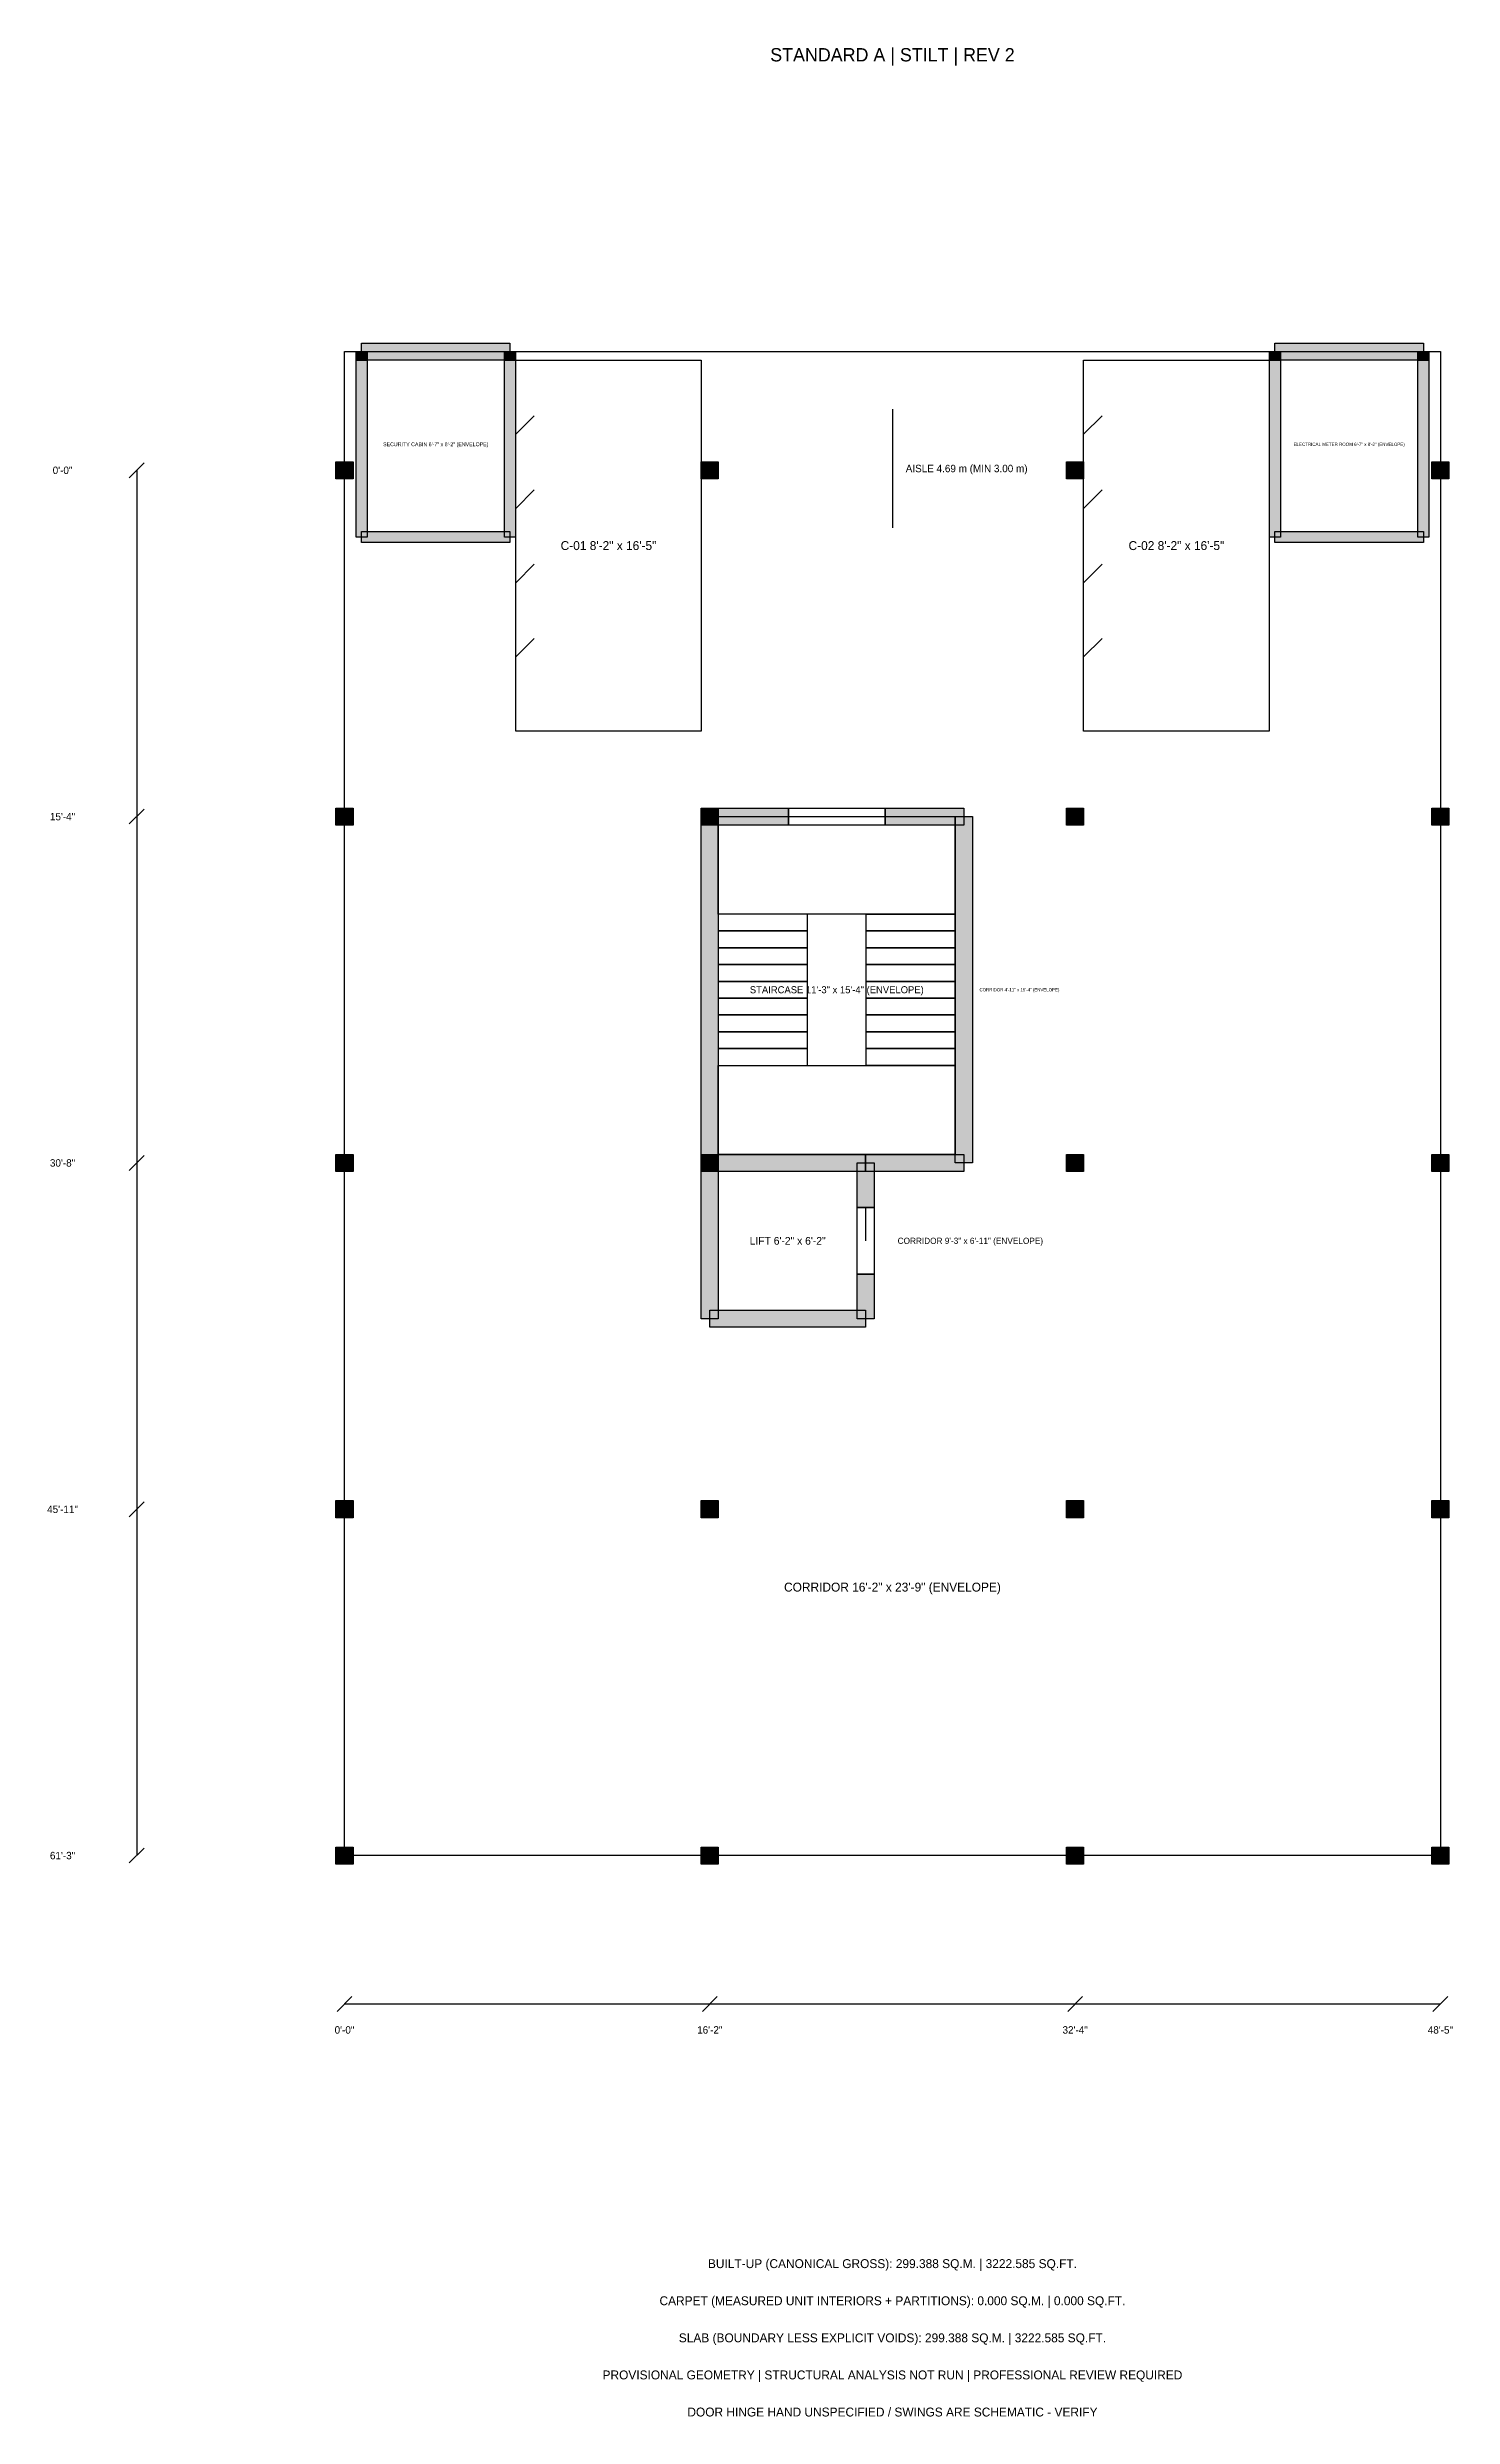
# Model space of a CAD drawing. Header units: millimetres. Extents: x -2389 to 167630, y -30947 to 985.
# Drawn here: x -2389 to 16550, y -30947 to 985 of the extents above; entities that cross this region are included whole.
import ezdxf
from ezdxf.enums import TextEntityAlignment as Align

# ---------------------------------------------------------------- set-up
doc = ezdxf.new("R2010")
doc.units = ezdxf.units.MM
for name, color, linetype in [('A-ANNO-DIMS', 7, 'Continuous'), ('A-ANNO-TEXT', 1, 'Continuous'), ('A-DOOR', 2, 'Continuous'), ('A-PARK-STAL', 6, 'Continuous'), ('A-SLAB', 9, 'Continuous'), ('A-STAIR', 8, 'Continuous'), ('A-WALL-EXTR', 11, 'Continuous'), ('A-WALL-INTR', 252, 'Continuous'), ('S-COLS', 5, 'Continuous')]:
    doc.layers.add(name, color=color, linetype=linetype)
doc.styles.add('ARGON_RESIDENTIAL', font='txt')

msp = doc.modelspace()

# ---------------------------------------------------------------- texts
at = {"layer": 'A-ANNO-DIMS', "style": 'ARGON_RESIDENTIAL'}
for s, p in [('0\'-0"', (-2185, -4715)), ('15\'-4"', (-2185, -9382)), ('30\'-8"', (-2185, -14050)), ('45\'-11"', (-2185, -18718)), ('61\'-3"', (-2185, -23385)), ('0\'-0"', (1615, -25735)), ('16\'-2"', (6538, -25735)), ('32\'-4"', (11462, -25735)), ('48\'-5"', (16385, -25735))]:
    msp.add_text(s, height=100, dxfattribs=at).set_placement(p, align=Align.MIDDLE_CENTER)
at = {"layer": 'A-ANNO-TEXT', "style": 'ARGON_RESIDENTIAL'}
for s, height, p in [('STANDARD A | STILT | REV 2', 180, (9000, 885)), ('SECURITY CABIN 6\'-7" x 8\'-2" (ENVELOPE)', 51.28, (2845, -4365)), ('ELECTRICAL METER ROOM 6\'-7" x 8\'-2" (ENVELOPE)', 43.48, (15155, -4365)), ('C-01 8\'-2" x 16\'-5"', 120, (5173, -5730)), ('C-02 8\'-2" x 16\'-5"', 120, (12827, -5730)), ('STAIRCASE 11\'-3" x 15\'-4" (ENVELOPE)', 95.09, (8250, -11716)), ('CORRIDOR 4\'-11" x 15\'-4" (ENVELOPE)', 42.86, (10712, -11716)), ('LIFT 6\'-2" x 6\'-2"', 103.89, (7588, -15100)), ('CORRIDOR 9\'-3" x 6\'-11" (ENVELOPE)', 83.04, (10050, -15100)), ('CORRIDOR 16\'-2" x 23\'-9" (ENVELOPE)', 120, (9000, -19767)), ('BUILT-UP (CANONICAL GROSS): 299.388 SQ.M. | 3222.585 SQ.FT.', 120, (9000, -28885)), ('CARPET (MEASURED UNIT INTERIORS + PARTITIONS): 0.000 SQ.M. | 0.000 SQ.FT.', 120, (9000, -29385)), ('SLAB (BOUNDARY LESS EXPLICIT VOIDS): 299.388 SQ.M. | 3222.585 SQ.FT.', 120, (9000, -29885)), ('PROVISIONAL GEOMETRY | STRUCTURAL ANALYSIS NOT RUN | PROFESSIONAL REVIEW REQUIRED', 120, (9000, -30385)), ('DOOR HINGE HAND UNSPECIFIED / SWINGS ARE SCHEMATIC - VERIFY', 120, (9000, -30885))]:
    msp.add_text(s, height=height, dxfattribs=at).set_placement(p, align=Align.MIDDLE_CENTER)
at = {"layer": 'A-PARK-STAL', "style": 'ARGON_RESIDENTIAL'}
msp.add_text('AISLE 4.69 m (MIN 3.00 m)', height=100, dxfattribs=at).set_placement((10000, -4691), align=Align.MIDDLE_CENTER)

# ---------------------------------------------------------------- linework, layer by layer
at = {"layer": 'A-ANNO-DIMS'}
for p, q in [((-1285, -4815), (-1085, -4615)), ((-1185, -4715), (-1185, -9382)), ((-1285, -9482), (-1085, -9282)), ((-1185, -9382), (-1185, -14050)), ((-1285, -14150), (-1085, -13950)), ((-1185, -14050), (-1185, -18718)), ((-1285, -18818), (-1085, -18618)), ((-1185, -18718), (-1185, -23385)), ((-1285, -23485), (-1085, -23285)), ((1515, -25485), (1715, -25285)), ((1615, -25385), (6538, -25385)), ((6438, -25485), (6638, -25285)), ((6538, -25385), (11462, -25385)), ((11362, -25485), (11562, -25285)), ((11462, -25385), (16385, -25385)), ((16285, -25485), (16485, -25285))]:
    msp.add_line(p, q, dxfattribs=at)
at = {"layer": 'A-DOOR'}
msp.add_line((8638, -14650), (8638, -15100), dxfattribs=at)
for points in [[(7600, -9268), (8900, -9268), (8900, -9498), (7600, -9498)], [(8753, -14650), (8753, -15550), (8523, -15550), (8523, -14650)]]:
    msp.add_lwpolyline(points, close=True, dxfattribs=at)
at = {"layer": 'A-PARK-STAL'}
for p, q in [((3923, -4230), (4173, -3980)), ((9000, -3891), (9000, -5491)), ((11577, -4230), (11827, -3980)), ((3923, -5230), (4173, -4980)), ((11577, -5230), (11827, -4980)), ((3923, -6230), (4173, -5980)), ((11577, -6230), (11827, -5980)), ((3923, -7230), (4173, -6980)), ((11577, -7230), (11827, -6980))]:
    msp.add_line(p, q, dxfattribs=at)
for points in [[(3923, -3230), (6423, -3230), (6423, -8230), (3923, -8230)], [(11577, -3230), (14077, -3230), (14077, -8230), (11577, -8230)]]:
    msp.add_lwpolyline(points, close=True, dxfattribs=at)
at = {"layer": 'A-SLAB'}
msp.add_lwpolyline([(1615, -3115), (16385, -3115), (16385, -23385), (1615, -23385)], close=True, dxfattribs=at)
at = {"layer": 'A-STAIR'}
for points in [[(6653, -9382), (9847, -9382), (9847, -10698), (6653, -10698)], [(7853, -10698), (6653, -10698), (6653, -10924), (7853, -10924)], [(9847, -10924), (8647, -10924), (8647, -10698), (9847, -10698)], [(7853, -10924), (6653, -10924), (6653, -11150), (7853, -11150)], [(7853, -11150), (6653, -11150), (6653, -11377), (7853, -11377)], [(9847, -11150), (8647, -11150), (8647, -10924), (9847, -10924)], [(9847, -11377), (8647, -11377), (8647, -11150), (9847, -11150)], [(7853, -11377), (6653, -11377), (6653, -11603), (7853, -11603)], [(9847, -11603), (8647, -11603), (8647, -11377), (9847, -11377)], [(7853, -11603), (6653, -11603), (6653, -11829), (7853, -11829)], [(9847, -11829), (8647, -11829), (8647, -11603), (9847, -11603)], [(7853, -11829), (6653, -11829), (6653, -12056), (7853, -12056)], [(7853, -12056), (6653, -12056), (6653, -12282), (7853, -12282)], [(9847, -12056), (8647, -12056), (8647, -11829), (9847, -11829)], [(9847, -12282), (8647, -12282), (8647, -12056), (9847, -12056)], [(7853, -12282), (6653, -12282), (6653, -12509), (7853, -12509)], [(9847, -12509), (8647, -12509), (8647, -12282), (9847, -12282)], [(7853, -12509), (6653, -12509), (6653, -12735), (7853, -12735)], [(6653, -12735), (9847, -12735), (9847, -13935), (6653, -13935)], [(9847, -12735), (8647, -12735), (8647, -12509), (9847, -12509)]]:
    msp.add_lwpolyline(points, close=True, dxfattribs=at)
at = {"layer": 'A-WALL-EXTR'}
for points in [[(1845, -3000), (3845, -3000), (3845, -3230), (1845, -3230)], [(14155, -3000), (16155, -3000), (16155, -3230), (14155, -3230)]]:
    msp.add_lwpolyline(points, close=True, dxfattribs=at)
for points in [[(1845, -3000), (3845, -3000), (1845, -3230), (3845, -3230)], [(14155, -3000), (16155, -3000), (14155, -3230), (16155, -3230)]]:
    msp.add_solid(points, dxfattribs=at)
at = {"layer": 'A-WALL-INTR'}
for points in [[(1920, -3115), (1920, -3230), (1770, -3230), (1770, -3115)], [(3920, -3115), (3920, -3230), (3770, -3230), (3770, -3115)], [(14230, -3115), (14230, -3230), (14080, -3230), (14080, -3115)], [(16230, -3115), (16230, -3230), (16080, -3230), (16080, -3115)], [(1920, -3230), (1920, -5615), (1770, -5615), (1770, -3230)], [(3920, -3230), (3920, -5615), (3770, -5615), (3770, -3230)], [(14230, -3230), (14230, -5615), (14080, -5615), (14080, -3230)], [(16230, -3230), (16230, -5615), (16080, -5615), (16080, -3230)], [(1845, -5540), (3845, -5540), (3845, -5690), (1845, -5690)], [(14155, -5540), (16155, -5540), (16155, -5690), (14155, -5690)], [(6653, -9382), (6653, -14050), (6423, -14050), (6423, -9382)], [(6538, -9268), (7600, -9268), (7600, -9498), (6538, -9498)], [(8900, -9268), (9962, -9268), (9962, -9498), (8900, -9498)], [(10077, -9382), (10077, -14050), (9847, -14050), (9847, -9382)], [(6538, -13935), (8638, -13935), (8638, -14165), (6538, -14165)], [(8638, -13935), (9962, -13935), (9962, -14165), (8638, -14165)], [(6653, -14050), (6653, -16150), (6423, -16150), (6423, -14050)], [(8753, -14050), (8753, -14650), (8523, -14650), (8523, -14050)], [(8753, -15550), (8753, -16150), (8523, -16150), (8523, -15550)], [(6538, -16035), (8638, -16035), (8638, -16265), (6538, -16265)]]:
    msp.add_lwpolyline(points, close=True, dxfattribs=at)
for points in [[(1920, -3115), (1920, -3230), (1770, -3115), (1770, -3230)], [(3920, -3115), (3920, -3230), (3770, -3115), (3770, -3230)], [(14230, -3115), (14230, -3230), (14080, -3115), (14080, -3230)], [(16230, -3115), (16230, -3230), (16080, -3115), (16080, -3230)], [(1920, -3230), (1920, -5615), (1770, -3230), (1770, -5615)], [(3920, -3230), (3920, -5615), (3770, -3230), (3770, -5615)], [(14230, -3230), (14230, -5615), (14080, -3230), (14080, -5615)], [(16230, -3230), (16230, -5615), (16080, -3230), (16080, -5615)], [(1845, -5540), (3845, -5540), (1845, -5690), (3845, -5690)], [(14155, -5540), (16155, -5540), (14155, -5690), (16155, -5690)], [(6653, -9382), (6653, -14050), (6423, -9382), (6423, -14050)], [(6538, -9268), (7600, -9268), (6538, -9498), (7600, -9498)], [(8900, -9268), (9962, -9268), (8900, -9498), (9962, -9498)], [(10077, -9382), (10077, -14050), (9847, -9382), (9847, -14050)], [(6538, -13935), (8638, -13935), (6538, -14165), (8638, -14165)], [(8638, -13935), (9962, -13935), (8638, -14165), (9962, -14165)], [(6653, -14050), (6653, -16150), (6423, -14050), (6423, -16150)], [(8753, -14050), (8753, -14650), (8523, -14050), (8523, -14650)], [(8753, -15550), (8753, -16150), (8523, -15550), (8523, -16150)], [(6538, -16035), (8638, -16035), (6538, -16265), (8638, -16265)]]:
    msp.add_solid(points, dxfattribs=at)
at = {"layer": 'S-COLS'}
for points in [[(1500, -4600), (1730, -4600), (1730, -4830), (1500, -4830)], [(6423, -4600), (6653, -4600), (6653, -4830), (6423, -4830)], [(11347, -4600), (11577, -4600), (11577, -4830), (11347, -4830)], [(16270, -4600), (16500, -4600), (16500, -4830), (16270, -4830)], [(1500, -9268), (1730, -9268), (1730, -9498), (1500, -9498)], [(6423, -9268), (6653, -9268), (6653, -9498), (6423, -9498)], [(11347, -9268), (11577, -9268), (11577, -9498), (11347, -9498)], [(16270, -9268), (16500, -9268), (16500, -9498), (16270, -9498)], [(1500, -13935), (1730, -13935), (1730, -14165), (1500, -14165)], [(6423, -13935), (6653, -13935), (6653, -14165), (6423, -14165)], [(11347, -13935), (11577, -13935), (11577, -14165), (11347, -14165)], [(16270, -13935), (16500, -13935), (16500, -14165), (16270, -14165)], [(1500, -18602), (1730, -18602), (1730, -18832), (1500, -18832)], [(6423, -18602), (6653, -18602), (6653, -18832), (6423, -18832)], [(11347, -18602), (11577, -18602), (11577, -18832), (11347, -18832)], [(16270, -18602), (16500, -18602), (16500, -18832), (16270, -18832)], [(1500, -23270), (1730, -23270), (1730, -23500), (1500, -23500)], [(6423, -23270), (6653, -23270), (6653, -23500), (6423, -23500)], [(11347, -23270), (11577, -23270), (11577, -23500), (11347, -23500)], [(16270, -23270), (16500, -23270), (16500, -23500), (16270, -23500)]]:
    msp.add_lwpolyline(points, close=True, dxfattribs=at)
for points in [[(1500, -4600), (1730, -4600), (1500, -4830), (1730, -4830)], [(6423, -4600), (6653, -4600), (6423, -4830), (6653, -4830)], [(11347, -4600), (11577, -4600), (11347, -4830), (11577, -4830)], [(16270, -4600), (16500, -4600), (16270, -4830), (16500, -4830)], [(1500, -9268), (1730, -9268), (1500, -9498), (1730, -9498)], [(6423, -9268), (6653, -9268), (6423, -9498), (6653, -9498)], [(11347, -9268), (11577, -9268), (11347, -9498), (11577, -9498)], [(16270, -9268), (16500, -9268), (16270, -9498), (16500, -9498)], [(1500, -13935), (1730, -13935), (1500, -14165), (1730, -14165)], [(6423, -13935), (6653, -13935), (6423, -14165), (6653, -14165)], [(11347, -13935), (11577, -13935), (11347, -14165), (11577, -14165)], [(16270, -13935), (16500, -13935), (16270, -14165), (16500, -14165)], [(1500, -18602), (1730, -18602), (1500, -18832), (1730, -18832)], [(6423, -18602), (6653, -18602), (6423, -18832), (6653, -18832)], [(11347, -18602), (11577, -18602), (11347, -18832), (11577, -18832)], [(16270, -18602), (16500, -18602), (16270, -18832), (16500, -18832)], [(1500, -23270), (1730, -23270), (1500, -23500), (1730, -23500)], [(6423, -23270), (6653, -23270), (6423, -23500), (6653, -23500)], [(11347, -23270), (11577, -23270), (11347, -23500), (11577, -23500)], [(16270, -23270), (16500, -23270), (16270, -23500), (16500, -23500)]]:
    msp.add_solid(points, dxfattribs=at)

msp.set_redraw_order([(e.dxf.handle, doc.entitydb.next_handle()) for e in msp.query("TEXT MTEXT ATTDEF DIMENSION ARC_DIMENSION")])  # texts and dimensions are drawn at this point

doc.saveas('drawing.dxf')
